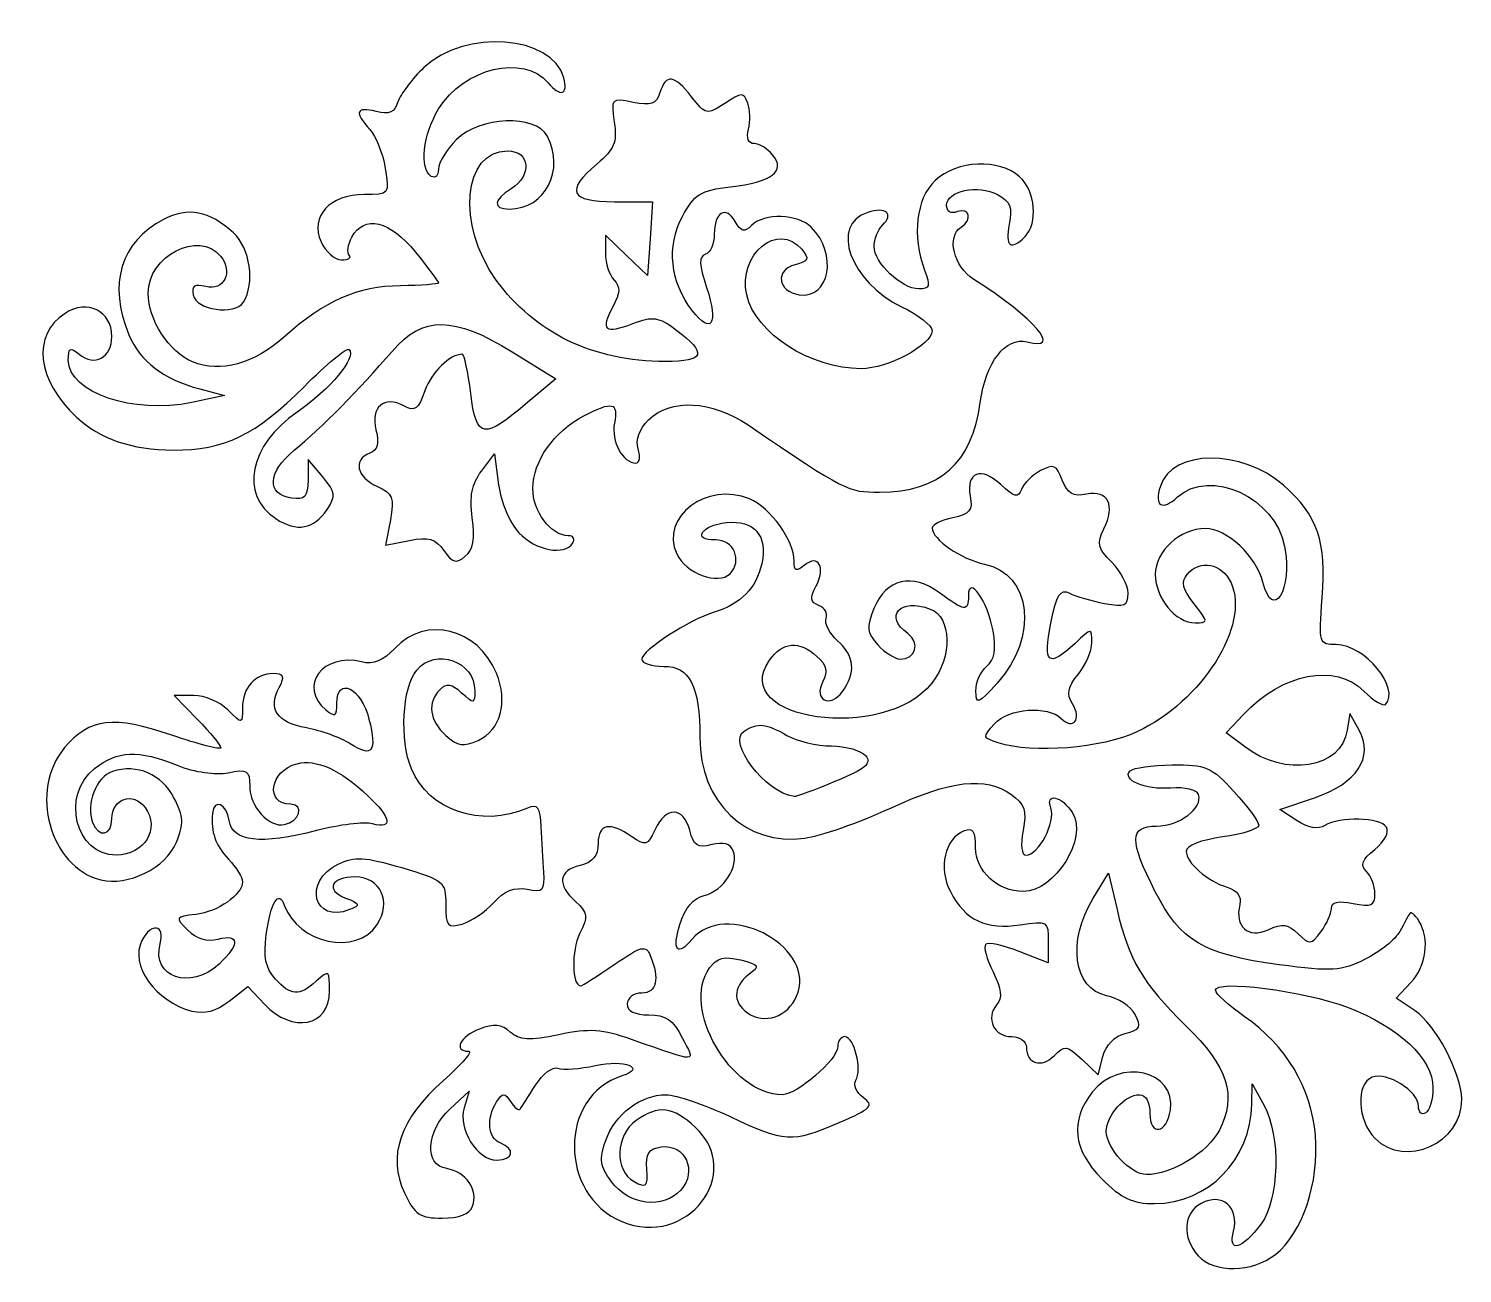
# Model space of a CAD drawing. Header units: centimetres. Extents: x -7.2 to 7.1, y -6.2 to 6.2.
import ezdxf

# ---------------------------------------------------------------- set-up
doc = ezdxf.new("R2010")
doc.units = ezdxf.units.CM
doc.header["$MEASUREMENT"] = 0
doc.layers.add('Layer 1', color=7, linetype='Continuous')

msp = doc.modelspace()

# ---------------------------------------------------------------- linework, layer by layer
at = {"layer": 'Layer 1', "color": 96, "lineweight": 25}
for points, knots in [([(-3.07072, 1.04126), (-3.1542, 1.16045), (-3.22138, 1.18025), (-3.41249, 1.14203), (-3.41249, 1.14203), (-3.41249, 1.14203), (-3.65035, 1.09446), (-3.65035, 1.09446), (-3.65035, 1.09446), (-3.65035, 1.09446), (-3.6031, 1.34635), (-3.6031, 1.34635), (-3.6031, 1.34635), (-3.56159, 1.56761), (-3.57793, 1.6083), (-3.73748, 1.681), (-3.73748, 1.681), (-3.94016, 1.77334), (-3.97757, 1.94574), (-3.80897, 2.01043), (-3.80897, 2.01043), (-3.73026, 2.04063), (-3.71243, 2.10693), (-3.7465, 2.24268), (-3.7465, 2.24268), (-3.80326, 2.46882), (-3.66638, 2.58615), (-3.46901, 2.48052), (-3.46901, 2.48052), (-3.35804, 2.42112), (-3.32356, 2.4459), (-3.25882, 2.6316), (-3.25882, 2.6316), (-3.19378, 2.81818), (-3.01156, 2.99518), (-2.88452, 2.99518), (-2.88452, 2.99518), (-2.86661, 2.99518), (-2.83007, 2.81989), (-2.8033, 2.60565), (-2.8033, 2.60565), (-2.74664, 2.15219), (-2.67709, 2.14136), (-2.23387, 2.51706), (-2.23387, 2.51706), (-2.23387, 2.51706), (-1.95756, 2.75127), (-1.95756, 2.75127), (-1.95756, 2.75127), (-1.95756, 2.75127), (-2.38926, 3.01774), (-2.38926, 3.01774), (-2.38926, 3.01774), (-2.97473, 3.37912), (-3.27843, 3.3806), (-3.58612, 3.02359), (-3.58612, 3.02359), (-3.91443, 2.64267), (-4.28918, 2.26387), (-4.55976, 2.03942), (-4.55976, 2.03942), (-4.82669, 1.81802), (-4.83908, 1.59914), (-4.58674, 1.56314), (-4.58674, 1.56314), (-4.45237, 1.54397), (-4.4245, 1.57462), (-4.42251, 1.74378), (-4.42251, 1.74378), (-4.42251, 1.74378), (-4.42009, 1.9475), (-4.42009, 1.9475), (-4.42009, 1.9475), (-4.42009, 1.9475), (-4.27607, 1.77455), (-4.27607, 1.77455), (-4.27607, 1.77455), (-4.14894, 1.62189), (-4.14388, 1.58374), (-4.23291, 1.44941), (-4.23291, 1.44941), (-4.36354, 1.25234), (-4.53504, 1.22194), (-4.74395, 1.35884), (-4.74395, 1.35884), (-5.10689, 1.59664), (-5.00749, 2.0909), (-4.53076, 2.4189), (-4.53076, 2.4189), (-4.20299, 2.64441), (-3.93673, 2.96462), (-4.0133, 3.0412), (-4.0133, 3.0412), (-4.03612, 3.06402), (-4.23841, 2.89761), (-4.46284, 2.67139), (-4.46284, 2.67139), (-4.93744, 2.19298), (-5.25964, 2.03666), (-5.76162, 2.0413), (-5.76162, 2.0413), (-6.18524, 2.04522), (-6.49037, 2.14853), (-6.72585, 2.36778), (-6.72585, 2.36778), (-7.12529, 2.7397), (-7.17487, 3.18337), (-6.84139, 3.40187), (-6.84139, 3.40187), (-6.6201, 3.54687), (-6.37577, 3.42573), (-6.37577, 3.17101), (-6.37577, 3.17101), (-6.37577, 2.96034), (-6.54771, 2.86803), (-6.70184, 2.99595), (-6.70184, 2.99595), (-6.79115, 3.07007), (-6.8093, 3.05951), (-6.8093, 2.93344), (-6.8093, 2.93344), (-6.8093, 2.61464), (-6.15877, 2.39271), (-5.58098, 2.5144), (-5.58098, 2.5144), (-5.58098, 2.5144), (-5.25584, 2.58288), (-5.25584, 2.58288), (-5.25584, 2.58288), (-5.25584, 2.58288), (-5.50008, 2.64903), (-5.50008, 2.64903), (-5.50008, 2.64903), (-5.8636, 2.74748), (-6.09469, 2.92426), (-6.205, 3.18827), (-6.205, 3.18827), (-6.41511, 3.69114), (-6.28827, 4.1156), (-5.862, 4.33603), (-5.862, 4.33603), (-5.61632, 4.46307), (-5.40608, 4.4228), (-5.16551, 4.20261), (-5.16551, 4.20261), (-4.99867, 4.0499), (-4.9481, 3.69934), (-5.06608, 3.51324), (-5.06608, 3.51324), (-5.15139, 3.37866), (-5.53787, 3.43455), (-5.56651, 3.58561), (-5.56651, 3.58561), (-5.58357, 3.67567), (-5.55179, 3.69656), (-5.44155, 3.66773), (-5.44155, 3.66773), (-5.25996, 3.62024), (-5.16391, 3.81631), (-5.29272, 3.97153), (-5.29272, 3.97153), (-5.50954, 4.23278), (-6.0145, 3.97455), (-6.0145, 3.60242), (-6.0145, 3.60242), (-6.0145, 3.33835), (-5.80573, 3.01601), (-5.57198, 2.91919), (-5.57198, 2.91919), (-5.29425, 2.80415), (-4.96103, 2.89622), (-4.6516, 3.17348), (-4.6516, 3.17348), (-4.2571, 3.527), (-3.92845, 3.67104), (-3.50372, 3.67661), (-3.50372, 3.67661), (-3.29513, 3.67935), (-3.12443, 3.69162), (-3.12439, 3.70388), (-3.12439, 3.70388), (-3.12434, 3.71615), (-3.2273, 3.85433), (-3.35317, 4.01096), (-3.35317, 4.01096), (-3.60497, 4.32429), (-3.86573, 4.38598), (-3.98628, 4.16073), (-3.98628, 4.16073), (-4.02602, 4.08647), (-4.038, 4.00519), (-4.01291, 3.98009), (-4.01291, 3.98009), (-3.98781, 3.955), (-4.02218, 3.93446), (-4.08926, 3.93446), (-4.08926, 3.93446), (-4.15634, 3.93446), (-4.24821, 4.01561), (-4.2934, 4.1148), (-4.2934, 4.1148), (-4.40783, 4.36594), (-4.20712, 4.58475), (-3.86234, 4.58475), (-3.86234, 4.58475), (-3.61403, 4.58475), (-3.61167, 4.58771), (-3.65369, 4.8466), (-3.65369, 4.8466), (-3.67705, 4.99062), (-3.74634, 5.16388), (-3.80765, 5.23162), (-3.80765, 5.23162), (-3.96545, 5.40599), (-3.94619, 5.46135), (-3.7453, 5.41092), (-3.7453, 5.41092), (-3.61443, 5.37807), (-3.56066, 5.40137), (-3.5277, 5.5052), (-3.5277, 5.5052), (-3.50363, 5.58105), (-3.38749, 5.73551), (-3.26961, 5.84845), (-3.26961, 5.84845), (-2.86624, 6.2349), (-1.98729, 6.16993), (-1.87629, 5.74546), (-1.87629, 5.74546), (-1.83142, 5.57387), (-1.91179, 5.54958), (-2.03464, 5.69759), (-2.03464, 5.69759), (-2.27387, 5.98585), (-2.8761, 5.84218), (-3.12248, 5.43807), (-3.12248, 5.43807), (-3.27792, 5.18312), (-3.31582, 4.83906), (-3.19658, 4.76537), (-3.19658, 4.76537), (-3.15684, 4.74081), (-3.12433, 4.77288), (-3.12433, 4.83664), (-3.12433, 4.83664), (-3.12433, 4.9004), (-3.04452, 5.03238), (-2.94698, 5.12992), (-2.94698, 5.12992), (-2.71485, 5.36205), (-2.15953, 5.38515), (-2.04306, 5.16751), (-2.04306, 5.16751), (-1.86142, 4.82811), (-2.06132, 4.44022), (-2.41787, 4.44022), (-2.41787, 4.44022), (-2.58784, 4.44022), (-2.58076, 4.52845), (-2.4018, 4.64021), (-2.4018, 4.64021), (-2.18924, 4.77295), (-2.2116, 5.01825), (-2.43625, 5.01825), (-2.43625, 5.01825), (-2.88302, 5.01825), (-2.94762, 4.28314), (-2.54919, 3.73313), (-2.54919, 3.73313), (-2.16615, 3.20437), (-1.58173, 2.92287), (-0.86694, 2.92287), (-0.86694, 2.92287), (-0.4695, 2.92287), (-0.44397, 3.0018), (-0.7641, 3.24081), (-0.7641, 3.24081), (-0.93424, 3.36784), (-0.9896, 3.37565), (-1.1883, 3.30065), (-1.1883, 3.30065), (-1.46985, 3.19438), (-1.51502, 3.23159), (-1.38938, 3.46634), (-1.38938, 3.46634), (-1.31456, 3.60615), (-1.31174, 3.66808), (-1.37724, 3.73357), (-1.37724, 3.73357), (-1.42412, 3.78045), (-1.46248, 3.89968), (-1.46248, 3.99852), (-1.46248, 3.99852), (-1.46248, 3.99852), (-1.46248, 4.17822), (-1.46248, 4.17822), (-1.46248, 4.17822), (-1.46248, 4.17822), (-1.25313, 3.97764), (-1.25313, 3.97764), (-1.25313, 3.97764), (-1.25313, 3.97764), (-1.04377, 3.77707), (-1.04377, 3.77707), (-1.04377, 3.77707), (-1.04377, 3.77707), (-1.01831, 4.14481), (-1.01831, 4.14481), (-1.01831, 4.14481), (-1.01831, 4.14481), (-0.99284, 4.51255), (-0.99284, 4.51255), (-0.99284, 4.51255), (-0.99284, 4.51255), (-1.37218, 4.5125), (-1.37218, 4.5125), (-1.37218, 4.5125), (-1.81657, 4.51245), (-1.86594, 4.62008), (-1.54527, 4.88991), (-1.54527, 4.88991), (-1.37436, 5.03373), (-1.34511, 5.10477), (-1.37445, 5.30473), (-1.37445, 5.30473), (-1.40912, 5.54083), (-1.40509, 5.54506), (-1.18733, 5.5015), (-1.18733, 5.5015), (-1.00712, 5.46546), (-0.95623, 5.48398), (-0.91976, 5.59889), (-0.91976, 5.59889), (-0.85953, 5.78864), (-0.77945, 5.77767), (-0.60489, 5.55574), (-0.60489, 5.55574), (-0.46433, 5.37705), (-0.453, 5.37484), (-0.27523, 5.49131), (-0.27523, 5.49131), (-0.10604, 5.60216), (-0.0875, 5.60243), (-0.04613, 5.49464), (-0.04613, 5.49464), (-0.02138, 5.43013), (-0.01801, 5.31281), (-0.03863, 5.23392), (-0.03863, 5.23392), (-0.06166, 5.14585), (-0.04033, 5.09049), (0.01663, 5.09049), (0.01663, 5.09049), (0.06765, 5.09049), (0.15102, 5.04034), (0.20189, 4.97905), (0.20189, 4.97905), (0.33726, 4.81593), (0.19505, 4.70755), (-0.21643, 4.66025), (-0.21643, 4.66025), (-0.51824, 4.62556), (-0.57576, 4.59013), (-0.69655, 4.36453), (-0.69655, 4.36453), (-0.8557, 4.06728), (-0.819, 3.71622), (-0.59881, 3.42972), (-0.59881, 3.42972), (-0.40775, 3.18112), (-0.33552, 3.29572), (-0.45504, 3.65785), (-0.45504, 3.65785), (-0.53218, 3.89159), (-0.53483, 3.96667), (-0.46672, 3.98937), (-0.46672, 3.98937), (-0.4183, 4.00551), (-0.37868, 4.09537), (-0.37868, 4.18907), (-0.37868, 4.18907), (-0.37868, 4.40922), (-0.26336, 4.47925), (-0.17085, 4.31528), (-0.17085, 4.31528), (-0.11302, 4.21278), (-0.0805, 4.20529), (-0.00745, 4.27763), (-0.00745, 4.27763), (0.1178, 4.40165), (0.45484, 4.39117), (0.58686, 4.25914), (0.58686, 4.25914), (0.85202, 3.99398), (0.77109, 3.54321), (0.46616, 3.58683), (0.46616, 3.58683), (0.25169, 3.61751), (0.22172, 3.83227), (0.4245, 3.88529), (0.4245, 3.88529), (0.5597, 3.92065), (0.57003, 3.9444), (0.4914, 4.03914), (0.4914, 4.03914), (0.2566, 4.32206), (-0.14492, 3.98918), (-0.05618, 3.58515), (-0.05618, 3.58515), (0.02702, 3.20634), (0.57898, 2.85029), (1.08214, 2.85087), (1.08214, 2.85087), (1.34672, 2.85117), (1.78894, 3.08772), (1.78894, 3.22895), (1.78894, 3.22895), (1.78894, 3.27925), (1.65198, 3.38642), (1.4846, 3.46709), (1.4846, 3.46709), (0.97228, 3.71401), (0.76725, 4.28618), (1.1478, 4.40697), (1.1478, 4.40697), (1.32897, 4.46448), (1.41089, 4.39451), (1.29641, 4.28003), (1.29641, 4.28003), (1.24938, 4.233), (1.21091, 4.13727), (1.21091, 4.06729), (1.21091, 4.06729), (1.21091, 3.90626), (1.48628, 3.6454), (1.65627, 3.6454), (1.65627, 3.6454), (1.76498, 3.6454), (1.77424, 3.67465), (1.71489, 3.83074), (1.71489, 3.83074), (1.58547, 4.17117), (1.62921, 4.54522), (1.81934, 4.72384), (1.81934, 4.72384), (2.03415, 4.92563), (2.45796, 4.94454), (2.66038, 4.76136), (2.66038, 4.76136), (2.81721, 4.61942), (2.84604, 4.29788), (2.71379, 4.16562), (2.71379, 4.16562), (2.57003, 4.02187), (2.5127, 4.06701), (2.5571, 4.28901), (2.5571, 4.28901), (2.59057, 4.45633), (2.56676, 4.51643), (2.44019, 4.58417), (2.44019, 4.58417), (2.24696, 4.68758), (1.93343, 4.6214), (1.93343, 4.4772), (1.93343, 4.4772), (1.93343, 4.41379), (1.97619, 4.38887), (2.04181, 4.41405), (2.04181, 4.41405), (2.16191, 4.46013), (2.19228, 4.33021), (2.07794, 4.25954), (2.07794, 4.25954), (1.93019, 4.16823), (2.00346, 3.86688), (2.20438, 3.73948), (2.20438, 3.73948), (2.81317, 3.35345), (3.09493, 3.02277), (2.73484, 3.11694), (2.73484, 3.11694), (2.52139, 3.17276), (2.3219, 2.91528), (2.26887, 2.5155), (2.26887, 2.5155), (2.18897, 1.91317), (1.86196, 1.62227), (1.26475, 1.62227), (1.26475, 1.62227), (0.94821, 1.62227), (0.93427, 1.62939), (-0.0421, 2.29062), (-0.0421, 2.29062), (-0.40539, 2.53665), (-0.81622, 2.5576), (-1.0327, 2.34111), (-1.0327, 2.34111), (-1.12837, 2.24543), (-1.16506, 2.143), (-1.13621, 2.05209), (-1.13621, 2.05209), (-1.11163, 1.97464), (-1.12224, 1.91128), (-1.1598, 1.91128), (-1.1598, 1.91128), (-1.29058, 1.91128), (-1.40704, 2.12846), (-1.37267, 2.30826), (-1.37267, 2.30826), (-1.33274, 2.51714), (-1.38924, 2.53092), (-1.6765, 2.38237), (-1.6765, 2.38237), (-1.97336, 2.22886), (-2.18507, 1.92808), (-2.18507, 1.65984), (-2.18507, 1.65984), (-2.18507, 1.42849), (-2.00533, 1.18873), (-1.8319, 1.18873), (-1.8319, 1.18873), (-1.78301, 1.18873), (-1.7631, 1.15622), (-1.78766, 1.11648), (-1.78766, 1.11648), (-1.86819, 0.98619), (-2.15662, 1.04076), (-2.32289, 1.21776), (-2.32289, 1.21776), (-2.41461, 1.31538), (-2.50384, 1.52489), (-2.52688, 1.69669), (-2.52688, 1.69669), (-2.52688, 1.69669), (-2.56784, 2.00208), (-2.56784, 2.00208), (-2.56784, 2.00208), (-2.56784, 2.00208), (-2.69763, 1.83023), (-2.69763, 1.83023), (-2.69763, 1.83023), (-2.79331, 1.70354), (-2.81693, 1.5817), (-2.78753, 1.36657), (-2.78753, 1.36657), (-2.75875, 1.15608), (-2.77818, 1.0494), (-2.85723, 0.98379), (-2.85723, 0.98379), (-2.94775, 0.90867), (-2.98494, 0.91867), (-3.07074, 1.04117), (-3.07074, 1.04117), (-3.07074, 1.04117), (-3.07072, 1.04126), (-3.07072, 1.04126)], [0, 0, 0, 0, 0.00714286, 0.00714286, 0.00714286, 0.00714286, 0.01428571, 0.01428571, 0.01428571, 0.01428571, 0.02142857, 0.02142857, 0.02142857, 0.02142857, 0.02857143, 0.02857143, 0.02857143, 0.02857143, 0.03571429, 0.03571429, 0.03571429, 0.03571429, 0.04285714, 0.04285714, 0.04285714, 0.04285714, 0.05, 0.05, 0.05, 0.05, 0.05714286, 0.05714286, 0.05714286, 0.05714286, 0.06428571, 0.06428571, 0.06428571, 0.06428571, 0.07142857, 0.07142857, 0.07142857, 0.07142857, 0.07857143, 0.07857143, 0.07857143, 0.07857143, 0.08571429, 0.08571429, 0.08571429, 0.08571429, 0.09285714, 0.09285714, 0.09285714, 0.09285714, 0.1, 0.1, 0.1, 0.1, 0.10714286, 0.10714286, 0.10714286, 0.10714286, 0.11428571, 0.11428571, 0.11428571, 0.11428571, 0.12142857, 0.12142857, 0.12142857, 0.12142857, 0.12857143, 0.12857143, 0.12857143, 0.12857143, 0.13571429, 0.13571429, 0.13571429, 0.13571429, 0.14285714, 0.14285714, 0.14285714, 0.14285714, 0.15, 0.15, 0.15, 0.15, 0.15714286, 0.15714286, 0.15714286, 0.15714286, 0.16428571, 0.16428571, 0.16428571, 0.16428571, 0.17142857, 0.17142857, 0.17142857, 0.17142857, 0.17857143, 0.17857143, 0.17857143, 0.17857143, 0.18571429, 0.18571429, 0.18571429, 0.18571429, 0.19285714, 0.19285714, 0.19285714, 0.19285714, 0.2, 0.2, 0.2, 0.2, 0.20714286, 0.20714286, 0.20714286, 0.20714286, 0.21428571, 0.21428571, 0.21428571, 0.21428571, 0.22142857, 0.22142857, 0.22142857, 0.22142857, 0.22857143, 0.22857143, 0.22857143, 0.22857143, 0.23571429, 0.23571429, 0.23571429, 0.23571429, 0.24285714, 0.24285714, 0.24285714, 0.24285714, 0.25, 0.25, 0.25, 0.25, 0.25714286, 0.25714286, 0.25714286, 0.25714286, 0.26428571, 0.26428571, 0.26428571, 0.26428571, 0.27142857, 0.27142857, 0.27142857, 0.27142857, 0.27857143, 0.27857143, 0.27857143, 0.27857143, 0.28571429, 0.28571429, 0.28571429, 0.28571429, 0.29285714, 0.29285714, 0.29285714, 0.29285714, 0.3, 0.3, 0.3, 0.3, 0.30714286, 0.30714286, 0.30714286, 0.30714286, 0.31428571, 0.31428571, 0.31428571, 0.31428571, 0.32142857, 0.32142857, 0.32142857, 0.32142857, 0.32857143, 0.32857143, 0.32857143, 0.32857143, 0.33571429, 0.33571429, 0.33571429, 0.33571429, 0.34285714, 0.34285714, 0.34285714, 0.34285714, 0.35, 0.35, 0.35, 0.35, 0.35714286, 0.35714286, 0.35714286, 0.35714286, 0.36428571, 0.36428571, 0.36428571, 0.36428571, 0.37142857, 0.37142857, 0.37142857, 0.37142857, 0.37857143, 0.37857143, 0.37857143, 0.37857143, 0.38571429, 0.38571429, 0.38571429, 0.38571429, 0.39285714, 0.39285714, 0.39285714, 0.39285714, 0.4, 0.4, 0.4, 0.4, 0.40714286, 0.40714286, 0.40714286, 0.40714286, 0.41428571, 0.41428571, 0.41428571, 0.41428571, 0.42142857, 0.42142857, 0.42142857, 0.42142857, 0.42857143, 0.42857143, 0.42857143, 0.42857143, 0.43571429, 0.43571429, 0.43571429, 0.43571429, 0.44285714, 0.44285714, 0.44285714, 0.44285714, 0.45, 0.45, 0.45, 0.45, 0.45714286, 0.45714286, 0.45714286, 0.45714286, 0.46428571, 0.46428571, 0.46428571, 0.46428571, 0.47142857, 0.47142857, 0.47142857, 0.47142857, 0.47857143, 0.47857143, 0.47857143, 0.47857143, 0.48571429, 0.48571429, 0.48571429, 0.48571429, 0.49285714, 0.49285714, 0.49285714, 0.49285714, 0.5, 0.5, 0.5, 0.5, 0.50714286, 0.50714286, 0.50714286, 0.50714286, 0.51428571, 0.51428571, 0.51428571, 0.51428571, 0.52142857, 0.52142857, 0.52142857, 0.52142857, 0.52857143, 0.52857143, 0.52857143, 0.52857143, 0.53571429, 0.53571429, 0.53571429, 0.53571429, 0.54285714, 0.54285714, 0.54285714, 0.54285714, 0.55, 0.55, 0.55, 0.55, 0.55714286, 0.55714286, 0.55714286, 0.55714286, 0.56428571, 0.56428571, 0.56428571, 0.56428571, 0.57142857, 0.57142857, 0.57142857, 0.57142857, 0.57857143, 0.57857143, 0.57857143, 0.57857143, 0.58571429, 0.58571429, 0.58571429, 0.58571429, 0.59285714, 0.59285714, 0.59285714, 0.59285714, 0.6, 0.6, 0.6, 0.6, 0.60714286, 0.60714286, 0.60714286, 0.60714286, 0.61428571, 0.61428571, 0.61428571, 0.61428571, 0.62142857, 0.62142857, 0.62142857, 0.62142857, 0.62857143, 0.62857143, 0.62857143, 0.62857143, 0.63571429, 0.63571429, 0.63571429, 0.63571429, 0.64285714, 0.64285714, 0.64285714, 0.64285714, 0.65, 0.65, 0.65, 0.65, 0.65714286, 0.65714286, 0.65714286, 0.65714286, 0.66428571, 0.66428571, 0.66428571, 0.66428571, 0.67142857, 0.67142857, 0.67142857, 0.67142857, 0.67857143, 0.67857143, 0.67857143, 0.67857143, 0.68571429, 0.68571429, 0.68571429, 0.68571429, 0.69285714, 0.69285714, 0.69285714, 0.69285714, 0.7, 0.7, 0.7, 0.7, 0.70714286, 0.70714286, 0.70714286, 0.70714286, 0.71428571, 0.71428571, 0.71428571, 0.71428571, 0.72142857, 0.72142857, 0.72142857, 0.72142857, 0.72857143, 0.72857143, 0.72857143, 0.72857143, 0.73571429, 0.73571429, 0.73571429, 0.73571429, 0.74285714, 0.74285714, 0.74285714, 0.74285714, 0.75, 0.75, 0.75, 0.75, 0.75714286, 0.75714286, 0.75714286, 0.75714286, 0.76428571, 0.76428571, 0.76428571, 0.76428571, 0.77142857, 0.77142857, 0.77142857, 0.77142857, 0.77857143, 0.77857143, 0.77857143, 0.77857143, 0.78571429, 0.78571429, 0.78571429, 0.78571429, 0.79285714, 0.79285714, 0.79285714, 0.79285714, 0.8, 0.8, 0.8, 0.8, 0.80714286, 0.80714286, 0.80714286, 0.80714286, 0.81428571, 0.81428571, 0.81428571, 0.81428571, 0.82142857, 0.82142857, 0.82142857, 0.82142857, 0.82857143, 0.82857143, 0.82857143, 0.82857143, 0.83571429, 0.83571429, 0.83571429, 0.83571429, 0.84285714, 0.84285714, 0.84285714, 0.84285714, 0.85, 0.85, 0.85, 0.85, 0.85714286, 0.85714286, 0.85714286, 0.85714286, 0.86428571, 0.86428571, 0.86428571, 0.86428571, 0.87142857, 0.87142857, 0.87142857, 0.87142857, 0.87857143, 0.87857143, 0.87857143, 0.87857143, 0.88571429, 0.88571429, 0.88571429, 0.88571429, 0.89285714, 0.89285714, 0.89285714, 0.89285714, 0.9, 0.9, 0.9, 0.9, 0.90714286, 0.90714286, 0.90714286, 0.90714286, 0.91428571, 0.91428571, 0.91428571, 0.91428571, 0.92142857, 0.92142857, 0.92142857, 0.92142857, 0.92857143, 0.92857143, 0.92857143, 0.92857143, 0.93571429, 0.93571429, 0.93571429, 0.93571429, 0.94285714, 0.94285714, 0.94285714, 0.94285714, 0.95, 0.95, 0.95, 0.95, 0.95714286, 0.95714286, 0.95714286, 0.95714286, 0.96428571, 0.96428571, 0.96428571, 0.96428571, 0.97142857, 0.97142857, 0.97142857, 0.97142857, 0.97857143, 0.97857143, 0.97857143, 0.97857143, 0.98571429, 0.98571429, 0.98571429, 0.98571429, 1, 1, 1, 1]), ([(-1.30021, -5.63642), (-1.92969, -5.37174), (-1.92905, -4.38808), (-1.29927, -4.18819), (-1.29927, -4.18819), (-1.04832, -4.10854), (-1.27375, -4.01873), (-1.56163, -4.08366), (-1.56163, -4.08366), (-1.71544, -4.11835), (-1.88369, -4.13046), (-1.93553, -4.11057), (-1.93553, -4.11057), (-1.98736, -4.09068), (-2.08737, -4.16637), (-2.15778, -4.27877), (-2.15778, -4.27877), (-2.2282, -4.39117), (-2.29741, -4.49845), (-2.31159, -4.51717), (-2.31159, -4.51717), (-2.32578, -4.53589), (-2.36814, -4.50337), (-2.40572, -4.44492), (-2.40572, -4.44492), (-2.46569, -4.35162), (-2.48274, -4.35188), (-2.54519, -4.44701), (-2.54519, -4.44701), (-2.65061, -4.6076), (-2.63347, -4.8071), (-2.51017, -4.85441), (-2.51017, -4.85441), (-2.35428, -4.91423), (-2.37668, -5.02505), (-2.54463, -5.02505), (-2.54463, -5.02505), (-2.74068, -5.02505), (-2.93331, -4.71555), (-2.86847, -4.50474), (-2.86847, -4.50474), (-2.86847, -4.50474), (-2.81737, -4.33863), (-2.81737, -4.33863), (-2.81737, -4.33863), (-2.81737, -4.33863), (-3.00697, -4.5138), (-3.00697, -4.5138), (-3.00697, -4.5138), (-3.24888, -4.73728), (-3.26846, -5.07656), (-3.04139, -5.11034), (-3.04139, -5.11034), (-2.85164, -5.13857), (-2.72412, -5.32515), (-2.78542, -5.48488), (-2.78542, -5.48488), (-2.81562, -5.56358), (-2.91645, -5.60308), (-3.08711, -5.60308), (-3.08711, -5.60308), (-3.30843, -5.60308), (-3.35974, -5.56888), (-3.46283, -5.35269), (-3.46283, -5.35269), (-3.63673, -4.98803), (-3.50765, -4.61455), (-3.07659, -4.23512), (-3.07659, -4.23512), (-2.89296, -4.07348), (-2.77981, -3.94123), (-2.82514, -3.94123), (-2.82514, -3.94123), (-2.98038, -3.94123), (-2.9077, -3.79319), (-2.71683, -3.72062), (-2.71683, -3.72062), (-2.57296, -3.66592), (-2.49749, -3.6734), (-2.40975, -3.75106), (-2.40975, -3.75106), (-2.3157, -3.83428), (-2.22275, -3.83928), (-1.92475, -3.77716), (-1.92475, -3.77716), (-1.62042, -3.71371), (-1.49435, -3.722), (-1.2022, -3.82467), (-1.2022, -3.82467), (-0.52347, -4.0632), (-0.56525, -4.06466), (-0.69848, -3.80702), (-0.69848, -3.80702), (-0.79021, -3.62965), (-0.86293, -3.57995), (-1.03081, -3.57995), (-1.03081, -3.57995), (-1.17367, -3.57995), (-1.24572, -3.54362), (-1.24572, -3.47157), (-1.24572, -3.47157), (-1.24572, -3.41136), (-1.18149, -3.36319), (-1.10121, -3.36319), (-1.10121, -3.36319), (-0.95262, -3.36319), (-0.92087, -3.22383), (-1.01597, -2.98908), (-1.01597, -2.98908), (-1.05929, -2.88217), (-1.10163, -2.89283), (-1.37472, -3.0794), (-1.37472, -3.0794), (-1.54502, -3.19575), (-1.69568, -3.29094), (-1.7095, -3.29094), (-1.7095, -3.29094), (-1.79507, -3.29094), (-1.80251, -2.93812), (-1.72042, -2.77357), (-1.72042, -2.77357), (-1.63308, -2.5985), (-1.63733, -2.56334), (-1.75916, -2.45308), (-1.75916, -2.45308), (-1.94717, -2.28294), (-1.93058, -2.1463), (-1.71537, -2.09229), (-1.71537, -2.09229), (-1.58568, -2.05974), (-1.53474, -1.99821), (-1.53474, -1.87415), (-1.53474, -1.87415), (-1.53474, -1.67718), (-1.41815, -1.6537), (-1.19975, -1.80668), (-1.19975, -1.80668), (-1.06166, -1.9034), (-1.04276, -1.89749), (-0.96845, -1.73443), (-0.96845, -1.73443), (-0.86293, -1.50284), (-0.68286, -1.50732), (-0.62371, -1.743), (-0.62371, -1.743), (-0.58525, -1.89627), (-0.54643, -1.92148), (-0.40398, -1.88573), (-0.40398, -1.88573), (-0.28859, -1.85677), (-0.21763, -1.87711), (-0.19088, -1.94682), (-0.19088, -1.94682), (-0.13118, -2.1024), (-0.28737, -2.34411), (-0.4786, -2.3921), (-0.4786, -2.3921), (-0.59014, -2.42009), (-0.67217, -2.51754), (-0.72264, -2.68197), (-0.72264, -2.68197), (-0.80144, -2.93872), (-0.74719, -3.00417), (-0.60131, -2.82838), (-0.60131, -2.82838), (-0.27587, -2.43625), (0.60687, -2.87607), (0.45497, -3.35466), (0.45497, -3.35466), (0.38638, -3.57078), (0.16382, -3.67693), (-0.01739, -3.57996), (-0.01739, -3.57996), (-0.19558, -3.48459), (-0.20385, -3.30143), (-0.03553, -3.17835), (-0.03553, -3.17835), (0.07953, -3.09422), (0.07206, -3.08125), (-0.11904, -3.03328), (-0.11904, -3.03328), (-0.28022, -2.99283), (-0.35142, -3.01142), (-0.42604, -3.11346), (-0.42604, -3.11346), (-0.71413, -3.50745), (-0.21583, -4.37475), (0.29862, -4.37475), (0.29862, -4.37475), (0.44418, -4.37475), (0.84966, -4.02442), (0.84966, -3.89867), (0.84966, -3.89867), (0.84966, -3.84259), (0.88156, -3.79671), (0.92054, -3.79671), (0.92054, -3.79671), (1.01234, -3.79671), (1.09509, -4.1254), (1.02987, -4.23094), (1.02987, -4.23094), (1.00227, -4.27558), (1.03565, -4.35303), (1.10404, -4.40303), (1.10404, -4.40303), (1.21431, -4.48366), (1.18704, -4.51174), (0.86306, -4.65111), (0.86306, -4.65111), (0.39164, -4.85391), (0.32441, -4.85022), (-0.22257, -4.59145), (-0.22257, -4.59145), (-0.47452, -4.47226), (-0.76016, -4.37475), (-0.85733, -4.37475), (-0.85733, -4.37475), (-1.11324, -4.37475), (-1.36748, -4.56685), (-1.45898, -4.82936), (-1.45898, -4.82936), (-1.52575, -5.02088), (-1.51673, -5.08706), (-1.40305, -5.24005), (-1.40305, -5.24005), (-1.22772, -5.47601), (-0.88758, -5.51715), (-0.7124, -5.32357), (-0.7124, -5.32357), (-0.54319, -5.13659), (-0.66872, -4.86019), (-0.90738, -4.89428), (-0.90738, -4.89428), (-1.02995, -4.91179), (-1.06203, -4.96107), (-1.05144, -5.11559), (-1.05144, -5.11559), (-1.0394, -5.2913), (-1.05408, -5.30568), (-1.17789, -5.23942), (-1.17789, -5.23942), (-1.37575, -5.13353), (-1.36369, -4.77624), (-1.15738, -4.63173), (-1.15738, -4.63173), (-0.93382, -4.47515), (-0.79173, -4.4908), (-0.56983, -4.69644), (-0.56983, -4.69644), (-0.07094, -5.1588), (-0.65336, -5.90837), (-1.30019, -5.6364), (-1.30019, -5.6364), (-1.30019, -5.6364), (-1.30021, -5.63642), (-1.30021, -5.63642)], [0, 0, 0, 0, 0.01538462, 0.01538462, 0.01538462, 0.01538462, 0.03076923, 0.03076923, 0.03076923, 0.03076923, 0.04615385, 0.04615385, 0.04615385, 0.04615385, 0.06153846, 0.06153846, 0.06153846, 0.06153846, 0.07692308, 0.07692308, 0.07692308, 0.07692308, 0.09230769, 0.09230769, 0.09230769, 0.09230769, 0.10769231, 0.10769231, 0.10769231, 0.10769231, 0.12307692, 0.12307692, 0.12307692, 0.12307692, 0.13846154, 0.13846154, 0.13846154, 0.13846154, 0.15384615, 0.15384615, 0.15384615, 0.15384615, 0.16923077, 0.16923077, 0.16923077, 0.16923077, 0.18461538, 0.18461538, 0.18461538, 0.18461538, 0.2, 0.2, 0.2, 0.2, 0.21538462, 0.21538462, 0.21538462, 0.21538462, 0.23076923, 0.23076923, 0.23076923, 0.23076923, 0.24615385, 0.24615385, 0.24615385, 0.24615385, 0.26153846, 0.26153846, 0.26153846, 0.26153846, 0.27692308, 0.27692308, 0.27692308, 0.27692308, 0.29230769, 0.29230769, 0.29230769, 0.29230769, 0.30769231, 0.30769231, 0.30769231, 0.30769231, 0.32307692, 0.32307692, 0.32307692, 0.32307692, 0.33846154, 0.33846154, 0.33846154, 0.33846154, 0.35384615, 0.35384615, 0.35384615, 0.35384615, 0.36923077, 0.36923077, 0.36923077, 0.36923077, 0.38461538, 0.38461538, 0.38461538, 0.38461538, 0.4, 0.4, 0.4, 0.4, 0.41538462, 0.41538462, 0.41538462, 0.41538462, 0.43076923, 0.43076923, 0.43076923, 0.43076923, 0.44615385, 0.44615385, 0.44615385, 0.44615385, 0.46153846, 0.46153846, 0.46153846, 0.46153846, 0.47692308, 0.47692308, 0.47692308, 0.47692308, 0.49230769, 0.49230769, 0.49230769, 0.49230769, 0.50769231, 0.50769231, 0.50769231, 0.50769231, 0.52307692, 0.52307692, 0.52307692, 0.52307692, 0.53846154, 0.53846154, 0.53846154, 0.53846154, 0.55384615, 0.55384615, 0.55384615, 0.55384615, 0.56923077, 0.56923077, 0.56923077, 0.56923077, 0.58461538, 0.58461538, 0.58461538, 0.58461538, 0.6, 0.6, 0.6, 0.6, 0.61538462, 0.61538462, 0.61538462, 0.61538462, 0.63076923, 0.63076923, 0.63076923, 0.63076923, 0.64615385, 0.64615385, 0.64615385, 0.64615385, 0.66153846, 0.66153846, 0.66153846, 0.66153846, 0.67692308, 0.67692308, 0.67692308, 0.67692308, 0.69230769, 0.69230769, 0.69230769, 0.69230769, 0.70769231, 0.70769231, 0.70769231, 0.70769231, 0.72307692, 0.72307692, 0.72307692, 0.72307692, 0.73846154, 0.73846154, 0.73846154, 0.73846154, 0.75384615, 0.75384615, 0.75384615, 0.75384615, 0.76923077, 0.76923077, 0.76923077, 0.76923077, 0.78461538, 0.78461538, 0.78461538, 0.78461538, 0.8, 0.8, 0.8, 0.8, 0.81538462, 0.81538462, 0.81538462, 0.81538462, 0.83076923, 0.83076923, 0.83076923, 0.83076923, 0.84615385, 0.84615385, 0.84615385, 0.84615385, 0.86153846, 0.86153846, 0.86153846, 0.86153846, 0.87692308, 0.87692308, 0.87692308, 0.87692308, 0.89230769, 0.89230769, 0.89230769, 0.89230769, 0.90769231, 0.90769231, 0.90769231, 0.90769231, 0.92307692, 0.92307692, 0.92307692, 0.92307692, 0.93846154, 0.93846154, 0.93846154, 0.93846154, 0.95384615, 0.95384615, 0.95384615, 0.95384615, 0.96923077, 0.96923077, 0.96923077, 0.96923077, 1, 1, 1, 1])]:
    msp.add_open_spline(points, degree=3, knots=knots, dxfattribs=at)
at = {"layer": 'Layer 1', "color": 6, "lineweight": 25}
for points, knots in [([(4.43744, -5.97673), (4.27354, -5.79563), (4.28736, -5.55224), (4.46699, -5.4561), (4.46699, -5.4561), (4.67422, -5.34519), (4.84852, -5.49412), (4.78901, -5.73124), (4.78901, -5.73124), (4.73288, -5.95487), (4.86966, -5.91861), (5.06398, -5.65834), (5.06398, -5.65834), (5.24507, -5.4158), (5.26073, -4.78731), (5.09327, -4.48314), (5.09327, -4.48314), (5.09327, -4.48314), (4.97394, -4.26638), (4.97394, -4.26638), (4.97394, -4.26638), (4.97394, -4.26638), (4.97105, -4.4674), (4.97105, -4.4674), (4.97105, -4.4674), (4.9631, -5.01934), (4.53501, -5.45779), (4.00356, -5.45831), (4.00356, -5.45831), (3.78333, -5.45852), (3.67419, -5.4074), (3.47971, -5.21292), (3.47971, -5.21292), (3.19025, -4.92346), (3.15826, -4.63511), (3.3838, -4.34839), (3.3838, -4.34839), (3.65445, -4.00431), (4.21854, -4.13449), (4.16083, -4.52771), (4.16083, -4.52771), (4.12647, -4.76194), (3.95659, -4.78999), (3.95659, -4.56143), (3.95659, -4.56143), (3.95659, -4.44783), (3.91619, -4.37477), (3.85336, -4.37477), (3.85336, -4.37477), (3.7059, -4.37477), (3.52306, -4.57761), (3.52306, -4.7412), (3.52306, -4.7412), (3.52306, -4.90777), (3.76735, -5.16957), (3.92278, -5.16957), (3.92278, -5.16957), (4.17256, -5.16957), (4.5309, -4.95282), (4.6446, -4.73296), (4.6446, -4.73296), (4.82646, -4.38127), (4.73749, -4.10121), (4.3117, -3.68517), (4.3117, -3.68517), (3.88662, -3.2698), (3.74617, -3.03229), (3.62993, -2.53229), (3.62993, -2.53229), (3.62993, -2.53229), (3.54593, -2.17102), (3.54593, -2.17102), (3.54593, -2.17102), (3.54593, -2.17102), (3.39026, -2.42391), (3.39026, -2.42391), (3.39026, -2.42391), (3.13059, -2.84572), (3.19754, -3.3234), (3.52554, -3.389), (3.52554, -3.389), (3.63907, -3.41171), (3.76697, -3.49568), (3.80974, -3.57561), (3.80974, -3.57561), (3.87629, -3.69995), (3.86211, -3.72731), (3.71154, -3.7651), (3.71154, -3.7651), (3.6029, -3.79237), (3.51796, -3.87947), (3.48952, -3.99278), (3.48952, -3.99278), (3.48952, -3.99278), (3.44346, -4.1763), (3.44346, -4.1763), (3.44346, -4.1763), (3.44346, -4.1763), (3.28098, -4.02365), (3.28098, -4.02365), (3.28098, -4.02365), (3.13184, -3.88355), (3.10897, -3.88053), (3.00257, -3.98693), (3.00257, -3.98693), (2.87631, -4.11319), (2.72827, -4.06673), (2.72827, -3.90086), (2.72827, -3.90086), (2.72827, -3.8436), (2.66221, -3.79674), (2.5815, -3.79674), (2.5815, -3.79674), (2.40547, -3.79674), (2.31928, -3.61615), (2.43103, -3.4815), (2.43103, -3.4815), (2.49075, -3.40955), (2.48165, -3.32557), (2.39545, -3.15277), (2.39545, -3.15277), (2.33177, -3.02512), (2.29897, -2.90138), (2.32256, -2.87779), (2.32256, -2.87779), (2.34615, -2.8542), (2.49585, -2.88613), (2.65524, -2.94874), (2.65524, -2.94874), (2.65524, -2.94874), (2.94503, -3.06257), (2.94503, -3.06257), (2.94503, -3.06257), (2.94503, -3.06257), (2.94503, -2.85077), (2.94503, -2.85077), (2.94503, -2.85077), (2.94503, -2.64535), (2.93661, -2.64031), (2.66565, -2.68364), (2.66565, -2.68364), (2.32778, -2.73767), (2.1176, -2.63786), (1.97059, -2.35357), (1.97059, -2.35357), (1.84797, -2.11644), (1.91479, -1.82398), (2.10857, -1.74961), (2.10857, -1.74961), (2.19622, -1.71598), (2.22249, -1.75441), (2.22249, -1.91629), (2.22249, -1.91629), (2.22249, -2.1487), (2.44257, -2.35165), (2.69459, -2.35165), (2.69459, -2.35165), (3.01265, -2.35165), (3.34493, -1.82105), (3.18533, -1.56803), (3.18533, -1.56803), (3.07972, -1.4006), (2.91084, -1.36353), (2.97128, -1.52104), (2.97128, -1.52104), (3.0239, -1.65816), (2.84839, -1.99037), (2.72333, -1.99037), (2.72333, -1.99037), (2.67855, -1.99037), (2.6675, -1.8942), (2.6953, -1.74608), (2.6953, -1.74608), (2.73333, -1.54335), (2.71271, -1.48189), (2.57412, -1.38481), (2.57412, -1.38481), (2.31673, -1.20453), (1.97537, -1.24408), (1.36877, -1.52448), (1.36877, -1.52448), (1.06339, -1.66564), (0.68083, -1.79936), (0.51863, -1.82165), (0.51863, -1.82165), (-0.06492, -1.90183), (-0.52239, -1.46229), (-0.52289, -0.82094), (-0.52289, -0.82094), (-0.52331, -0.30462), (-0.62115, -0.11176), (-0.88264, -0.11176), (-0.88264, -0.11176), (-1.00285, -0.11176), (-1.1012, -0.07965), (-1.1012, -0.04041), (-1.1012, -0.04041), (-1.1012, 0.04575), (-0.63006, 0.35127), (-0.37866, 0.42814), (-0.37866, 0.42814), (-0.11667, 0.50824), (0.04019, 0.66848), (0.09328, 0.91026), (0.09328, 0.91026), (0.15491, 1.19086), (0.02058, 1.3469), (-0.25856, 1.31896), (-0.25856, 1.31896), (-0.51064, 1.29373), (-0.60682, 1.13788), (-0.36484, 1.14675), (-0.36484, 1.14675), (-0.18738, 1.15326), (-0.0956, 0.93721), (-0.22208, 0.81072), (-0.22208, 0.81072), (-0.33894, 0.69386), (-0.66487, 0.81457), (-0.75264, 1.00722), (-0.75264, 1.00722), (-0.92079, 1.37628), (-0.45331, 1.73066), (-0.02975, 1.55522), (-0.02975, 1.55522), (0.1832, 1.46701), (0.41614, 1.14248), (0.41614, 0.93401), (0.41614, 0.93401), (0.41614, 0.83533), (0.43705, 0.82722), (0.51809, 0.89448), (0.51809, 0.89448), (0.65846, 1.01098), (0.73413, 0.87219), (0.63313, 0.68348), (0.63313, 0.68348), (0.57144, 0.56823), (0.57755, 0.52753), (0.66135, 0.49537), (0.66135, 0.49537), (0.72017, 0.4728), (0.75294, 0.41433), (0.73418, 0.36544), (0.73418, 0.36544), (0.71541, 0.31655), (0.76624, 0.21665), (0.84712, 0.14346), (0.84712, 0.14346), (1.01797, -0.01115), (1.03398, -0.17419), (0.89676, -0.36186), (0.89676, -0.36186), (0.77154, -0.53311), (0.60369, -0.44586), (0.70264, -0.26096), (0.70264, -0.26096), (0.75491, -0.1633), (0.73971, -0.10001), (0.64296, -0.01245), (0.64296, -0.01245), (0.46544, 0.14821), (0.30075, 0.13489), (0.17079, -0.05065), (0.17079, -0.05065), (-0.25098, -0.65281), (1.31935, -0.873), (1.78785, -0.27739), (1.78785, -0.27739), (1.99264, -0.01703), (1.98352, 0.38011), (1.77092, 0.45914), (1.77092, 0.45914), (1.47007, 0.57097), (1.30552, 0.39094), (1.54713, 0.21428), (1.54713, 0.21428), (1.67421, 0.12135), (1.62582, -0.03947), (1.47077, -0.03947), (1.47077, -0.03947), (1.41967, -0.03947), (1.31975, 0.02473), (1.24874, 0.10319), (1.24874, 0.10319), (1.13687, 0.22682), (1.13177, 0.27515), (1.21057, 0.46538), (1.21057, 0.46538), (1.33272, 0.76029), (1.59162, 0.82158), (1.86412, 0.62011), (1.86412, 0.62011), (2.11577, 0.43406), (2.15025, 0.43045), (2.15025, 0.59017), (2.15025, 0.59017), (2.15025, 0.81028), (2.34449, 0.53482), (2.39613, 0.24149), (2.39613, 0.24149), (2.42935, 0.05279), (2.41167, -0.04468), (2.33229, -0.11057), (2.33229, -0.11057), (2.27191, -0.16068), (2.22347, -0.27085), (2.22463, -0.3554), (2.22463, -0.3554), (2.22655, -0.4949), (2.24625, -0.48769), (2.43752, -0.27749), (2.43752, -0.27749), (2.85021, 0.17605), (2.78183, 0.81034), (2.30987, 0.90657), (2.30987, 0.90657), (2.07922, 0.9536), (1.78898, 1.15418), (1.78898, 1.26656), (1.78898, 1.26656), (1.78898, 1.29698), (1.88173, 1.34224), (1.99507, 1.36714), (1.99507, 1.36714), (2.16363, 1.40416), (2.19529, 1.44315), (2.16891, 1.58117), (2.16891, 1.58117), (2.12294, 1.82169), (2.27677, 1.88123), (2.47152, 1.69827), (2.47152, 1.69827), (2.60875, 1.56935), (2.64474, 1.56095), (2.67885, 1.64985), (2.67885, 1.64985), (2.70156, 1.70902), (2.78731, 1.79338), (2.86941, 1.83731), (2.86941, 1.83731), (2.99728, 1.90575), (3.02819, 1.89218), (3.08503, 1.74268), (3.08503, 1.74268), (3.13628, 1.60789), (3.19137, 1.5758), (3.32703, 1.60173), (3.32703, 1.60173), (3.5423, 1.64288), (3.61648, 1.49371), (3.49846, 1.257), (3.49846, 1.257), (3.42632, 1.1123), (3.43773, 1.06402), (3.57695, 0.92479), (3.57695, 0.92479), (3.66655, 0.83519), (3.73986, 0.69619), (3.73986, 0.6159), (3.73986, 0.6159), (3.73986, 0.49024), (3.70716, 0.47611), (3.50503, 0.51441), (3.50503, 0.51441), (3.37588, 0.53888), (3.21931, 0.58478), (3.1571, 0.61639), (3.1571, 0.61639), (3.06564, 0.66287), (3.02999, 0.60557), (2.97092, 0.3172), (2.97092, 0.3172), (2.88855, -0.0849), (2.94549, -0.13216), (3.21137, 0.11762), (3.21137, 0.11762), (3.37773, 0.27391), (3.3786, 0.27395), (3.3786, 0.12562), (3.3786, 0.12562), (3.3786, 0.04362), (3.31753, -0.09889), (3.24289, -0.19107), (3.24289, -0.19107), (3.13754, -0.32116), (3.12481, -0.38688), (3.18597, -0.48481), (3.18597, -0.48481), (3.28118, -0.63728), (3.19401, -0.75085), (3.07393, -0.63077), (3.07393, -0.63077), (2.94057, -0.49741), (2.54931, -0.52829), (2.40908, -0.68323), (2.40908, -0.68323), (2.28995, -0.81487), (2.29169, -0.82356), (2.44713, -0.8729), (2.44713, -0.8729), (2.79164, -0.98225), (3.47938, -0.92802), (3.82806, -0.76403), (3.82806, -0.76403), (4.47767, -0.4585), (4.95594, 0.29916), (4.76448, 0.71939), (4.76448, 0.71939), (4.67471, 0.9164), (4.45574, 0.95751), (4.32638, 0.80165), (4.32638, 0.80165), (4.2641, 0.7266), (4.28027, 0.65853), (4.39504, 0.51263), (4.39504, 0.51263), (4.53984, 0.32854), (4.54026, 0.32178), (4.40661, 0.32178), (4.40661, 0.32178), (4.21349, 0.32178), (4.01083, 0.56806), (4.01083, 0.80274), (4.01083, 0.80274), (4.01083, 1.03562), (4.25631, 1.26109), (4.50984, 1.26109), (4.50984, 1.26109), (4.72095, 1.26109), (5.01656, 0.98408), (5.08148, 0.72541), (5.08148, 0.72541), (5.18093, 0.32917), (5.37803, 0.65449), (5.29776, 1.08238), (5.29776, 1.08238), (5.20672, 1.56767), (4.55702, 1.868), (4.23284, 1.57464), (4.23284, 1.57464), (4.0763, 1.43296), (3.9975, 1.48187), (4.06083, 1.6814), (4.06083, 1.6814), (4.17764, 2.0494), (4.87179, 2.05506), (5.28599, 1.69138), (5.28599, 1.69138), (5.62617, 1.3927), (5.71732, 1.1289), (5.67265, 0.57239), (5.67265, 0.57239), (5.63596, 0.11531), (5.639, 0.10501), (5.81073, 0.10501), (5.81073, 0.10501), (6.09437, 0.10501), (6.45604, -0.33394), (6.30054, -0.48945), (6.30054, -0.48945), (6.27825, -0.51173), (6.18218, -0.45212), (6.08705, -0.35698), (6.08705, -0.35698), (5.80524, -0.07516), (5.27456, -0.17839), (4.88759, -0.59031), (4.88759, -0.59031), (4.88759, -0.59031), (4.71718, -0.77171), (4.71718, -0.77171), (4.71718, -0.77171), (4.71718, -0.77171), (4.89689, -0.90982), (4.89689, -0.90982), (4.89689, -0.90982), (5.3008, -1.22024), (5.86365, -1.13016), (5.92191, -0.74577), (5.92191, -0.74577), (5.92191, -0.74577), (5.94682, -0.58142), (5.94682, -0.58142), (5.94682, -0.58142), (5.94682, -0.58142), (6.03883, -0.74537), (6.03883, -0.74537), (6.03883, -0.74537), (6.18993, -1.01461), (6.01553, -1.28001), (5.59599, -1.41927), (5.59599, -1.41927), (5.59599, -1.41927), (5.24861, -1.53458), (5.24861, -1.53458), (5.24861, -1.53458), (5.24861, -1.53458), (5.42141, -1.6478), (5.42141, -1.6478), (5.42141, -1.6478), (5.5337, -1.72138), (5.63009, -1.73831), (5.69667, -1.69617), (5.69667, -1.69617), (5.84387, -1.603), (6.25103, -1.61417), (6.31215, -1.71306), (6.31215, -1.71306), (6.34162, -1.76076), (6.29167, -1.85562), (6.19646, -1.93271), (6.19646, -1.93271), (6.06933, -2.03565), (6.04912, -2.08863), (6.11272, -2.15222), (6.11272, -2.15222), (6.15882, -2.19832), (6.19654, -2.29863), (6.19654, -2.37513), (6.19654, -2.37513), (6.19654, -2.49114), (6.16057, -2.50703), (5.97979, -2.47087), (5.97979, -2.47087), (5.82898, -2.44071), (5.76302, -2.45575), (5.76302, -2.52028), (5.76302, -2.52028), (5.76302, -2.5713), (5.71623, -2.67616), (5.65905, -2.7533), (5.65905, -2.7533), (5.56193, -2.88433), (5.54703, -2.88562), (5.43272, -2.77302), (5.43272, -2.77302), (5.33385, -2.67563), (5.27651, -2.6679), (5.13411, -2.73278), (5.13411, -2.73278), (4.93415, -2.82389), (4.79835, -2.70272), (4.85148, -2.4806), (4.85148, -2.4806), (4.87047, -2.4012), (4.82537, -2.33971), (4.72598, -2.30948), (4.72598, -2.30948), (4.52585, -2.24861), (4.31794, -2.06536), (4.31794, -1.94982), (4.31794, -1.94982), (4.31794, -1.89613), (4.46466, -1.83924), (4.67921, -1.80973), (4.67921, -1.80973), (4.87791, -1.7824), (5.04048, -1.7301), (5.04048, -1.69351), (5.04048, -1.69351), (5.04048, -1.65692), (4.92914, -1.50552), (4.79305, -1.35708), (4.79305, -1.35708), (4.56771, -1.11129), (4.51293, -1.08766), (4.17964, -1.09245), (4.17964, -1.09245), (3.97836, -1.09534), (3.78989, -1.1215), (3.76083, -1.15057), (3.76083, -1.15057), (3.67008, -1.24131), (3.90914, -1.34287), (4.16661, -1.32297), (4.16661, -1.32297), (4.30195, -1.31251), (4.42532, -1.34082), (4.4408, -1.38588), (4.4408, -1.38588), (4.48732, -1.52145), (4.24951, -1.70135), (4.02377, -1.70135), (4.02377, -1.70135), (3.7512, -1.70135), (3.74848, -1.8391), (4.01086, -2.35557), (4.01086, -2.35557), (4.25938, -2.84475), (4.48808, -2.9793), (5.24404, -3.08103), (5.24404, -3.08103), (5.76867, -3.15163), (5.86026, -3.14583), (6.0994, -3.02682), (6.0994, -3.02682), (6.24671, -2.95352), (6.40198, -2.82851), (6.44445, -2.74903), (6.44445, -2.74903), (6.48693, -2.66955), (6.53159, -2.5892), (6.54368, -2.57049), (6.54368, -2.57049), (6.55578, -2.55177), (6.59593, -2.58429), (6.63289, -2.64274), (6.63289, -2.64274), (6.74513, -2.82021), (6.71064, -3.09214), (6.55485, -3.25796), (6.55485, -3.25796), (6.55485, -3.25796), (6.40738, -3.41494), (6.40738, -3.41494), (6.40738, -3.41494), (6.40738, -3.41494), (6.59704, -3.53921), (6.59704, -3.53921), (6.59704, -3.53921), (6.79862, -3.67129), (7.05938, -4.16478), (7.06201, -4.4192), (7.06201, -4.4192), (7.06655, -4.85662), (6.49972, -5.11145), (6.19655, -4.80828), (6.19655, -4.80828), (6.01985, -4.63157), (6.00416, -4.26408), (6.1706, -4.20021), (6.1706, -4.20021), (6.31825, -4.14355), (6.63008, -4.3396), (6.63008, -4.48907), (6.63008, -4.48907), (6.63008, -4.55011), (6.66259, -4.57995), (6.70232, -4.55539), (6.70232, -4.55539), (6.74207, -4.53083), (6.77458, -4.41761), (6.77458, -4.30379), (6.77458, -4.30379), (6.77458, -4.01771), (6.4348, -3.69816), (5.925, -3.50479), (5.925, -3.50479), (5.48929, -3.33952), (4.605, -3.22553), (4.60969, -3.33523), (4.60969, -3.33523), (4.6112, -3.37048), (4.74, -3.48752), (4.8959, -3.59533), (4.8959, -3.59533), (5.3117, -3.88285), (5.56476, -4.30566), (5.60396, -4.77836), (5.60396, -4.77836), (5.64339, -5.2539), (5.47651, -5.75053), (5.20568, -5.96356), (5.20568, -5.96356), (4.97415, -6.14568), (4.59628, -6.15215), (4.4375, -5.97671), (4.4375, -5.97671), (4.4375, -5.97671), (4.43744, -5.97673), (4.43744, -5.97673)], [0, 0, 0, 0, 0.00591716, 0.00591716, 0.00591716, 0.00591716, 0.01183432, 0.01183432, 0.01183432, 0.01183432, 0.01775148, 0.01775148, 0.01775148, 0.01775148, 0.02366864, 0.02366864, 0.02366864, 0.02366864, 0.0295858, 0.0295858, 0.0295858, 0.0295858, 0.03550296, 0.03550296, 0.03550296, 0.03550296, 0.04142012, 0.04142012, 0.04142012, 0.04142012, 0.04733728, 0.04733728, 0.04733728, 0.04733728, 0.05325444, 0.05325444, 0.05325444, 0.05325444, 0.0591716, 0.0591716, 0.0591716, 0.0591716, 0.06508876, 0.06508876, 0.06508876, 0.06508876, 0.07100592, 0.07100592, 0.07100592, 0.07100592, 0.07692308, 0.07692308, 0.07692308, 0.07692308, 0.08284024, 0.08284024, 0.08284024, 0.08284024, 0.0887574, 0.0887574, 0.0887574, 0.0887574, 0.09467456, 0.09467456, 0.09467456, 0.09467456, 0.10059172, 0.10059172, 0.10059172, 0.10059172, 0.10650888, 0.10650888, 0.10650888, 0.10650888, 0.11242604, 0.11242604, 0.11242604, 0.11242604, 0.1183432, 0.1183432, 0.1183432, 0.1183432, 0.12426036, 0.12426036, 0.12426036, 0.12426036, 0.13017751, 0.13017751, 0.13017751, 0.13017751, 0.13609467, 0.13609467, 0.13609467, 0.13609467, 0.14201183, 0.14201183, 0.14201183, 0.14201183, 0.14792899, 0.14792899, 0.14792899, 0.14792899, 0.15384615, 0.15384615, 0.15384615, 0.15384615, 0.15976331, 0.15976331, 0.15976331, 0.15976331, 0.16568047, 0.16568047, 0.16568047, 0.16568047, 0.17159763, 0.17159763, 0.17159763, 0.17159763, 0.17751479, 0.17751479, 0.17751479, 0.17751479, 0.18343195, 0.18343195, 0.18343195, 0.18343195, 0.18934911, 0.18934911, 0.18934911, 0.18934911, 0.19526627, 0.19526627, 0.19526627, 0.19526627, 0.20118343, 0.20118343, 0.20118343, 0.20118343, 0.20710059, 0.20710059, 0.20710059, 0.20710059, 0.21301775, 0.21301775, 0.21301775, 0.21301775, 0.21893491, 0.21893491, 0.21893491, 0.21893491, 0.22485207, 0.22485207, 0.22485207, 0.22485207, 0.23076923, 0.23076923, 0.23076923, 0.23076923, 0.23668639, 0.23668639, 0.23668639, 0.23668639, 0.24260355, 0.24260355, 0.24260355, 0.24260355, 0.24852071, 0.24852071, 0.24852071, 0.24852071, 0.25443787, 0.25443787, 0.25443787, 0.25443787, 0.26035503, 0.26035503, 0.26035503, 0.26035503, 0.26627219, 0.26627219, 0.26627219, 0.26627219, 0.27218935, 0.27218935, 0.27218935, 0.27218935, 0.27810651, 0.27810651, 0.27810651, 0.27810651, 0.28402367, 0.28402367, 0.28402367, 0.28402367, 0.28994083, 0.28994083, 0.28994083, 0.28994083, 0.29585799, 0.29585799, 0.29585799, 0.29585799, 0.30177515, 0.30177515, 0.30177515, 0.30177515, 0.30769231, 0.30769231, 0.30769231, 0.30769231, 0.31360947, 0.31360947, 0.31360947, 0.31360947, 0.31952663, 0.31952663, 0.31952663, 0.31952663, 0.32544379, 0.32544379, 0.32544379, 0.32544379, 0.33136095, 0.33136095, 0.33136095, 0.33136095, 0.33727811, 0.33727811, 0.33727811, 0.33727811, 0.34319527, 0.34319527, 0.34319527, 0.34319527, 0.34911243, 0.34911243, 0.34911243, 0.34911243, 0.35502959, 0.35502959, 0.35502959, 0.35502959, 0.36094675, 0.36094675, 0.36094675, 0.36094675, 0.36686391, 0.36686391, 0.36686391, 0.36686391, 0.37278107, 0.37278107, 0.37278107, 0.37278107, 0.37869822, 0.37869822, 0.37869822, 0.37869822, 0.38461538, 0.38461538, 0.38461538, 0.38461538, 0.39053254, 0.39053254, 0.39053254, 0.39053254, 0.3964497, 0.3964497, 0.3964497, 0.3964497, 0.40236686, 0.40236686, 0.40236686, 0.40236686, 0.40828402, 0.40828402, 0.40828402, 0.40828402, 0.41420118, 0.41420118, 0.41420118, 0.41420118, 0.42011834, 0.42011834, 0.42011834, 0.42011834, 0.4260355, 0.4260355, 0.4260355, 0.4260355, 0.43195266, 0.43195266, 0.43195266, 0.43195266, 0.43786982, 0.43786982, 0.43786982, 0.43786982, 0.44378698, 0.44378698, 0.44378698, 0.44378698, 0.44970414, 0.44970414, 0.44970414, 0.44970414, 0.4556213, 0.4556213, 0.4556213, 0.4556213, 0.46153846, 0.46153846, 0.46153846, 0.46153846, 0.46745562, 0.46745562, 0.46745562, 0.46745562, 0.47337278, 0.47337278, 0.47337278, 0.47337278, 0.47928994, 0.47928994, 0.47928994, 0.47928994, 0.4852071, 0.4852071, 0.4852071, 0.4852071, 0.49112426, 0.49112426, 0.49112426, 0.49112426, 0.49704142, 0.49704142, 0.49704142, 0.49704142, 0.50295858, 0.50295858, 0.50295858, 0.50295858, 0.50887574, 0.50887574, 0.50887574, 0.50887574, 0.5147929, 0.5147929, 0.5147929, 0.5147929, 0.52071006, 0.52071006, 0.52071006, 0.52071006, 0.52662722, 0.52662722, 0.52662722, 0.52662722, 0.53254438, 0.53254438, 0.53254438, 0.53254438, 0.53846154, 0.53846154, 0.53846154, 0.53846154, 0.5443787, 0.5443787, 0.5443787, 0.5443787, 0.55029586, 0.55029586, 0.55029586, 0.55029586, 0.55621302, 0.55621302, 0.55621302, 0.55621302, 0.56213018, 0.56213018, 0.56213018, 0.56213018, 0.56804734, 0.56804734, 0.56804734, 0.56804734, 0.5739645, 0.5739645, 0.5739645, 0.5739645, 0.57988166, 0.57988166, 0.57988166, 0.57988166, 0.58579882, 0.58579882, 0.58579882, 0.58579882, 0.59171598, 0.59171598, 0.59171598, 0.59171598, 0.59763314, 0.59763314, 0.59763314, 0.59763314, 0.6035503, 0.6035503, 0.6035503, 0.6035503, 0.60946746, 0.60946746, 0.60946746, 0.60946746, 0.61538462, 0.61538462, 0.61538462, 0.61538462, 0.62130178, 0.62130178, 0.62130178, 0.62130178, 0.62721893, 0.62721893, 0.62721893, 0.62721893, 0.63313609, 0.63313609, 0.63313609, 0.63313609, 0.63905325, 0.63905325, 0.63905325, 0.63905325, 0.64497041, 0.64497041, 0.64497041, 0.64497041, 0.65088757, 0.65088757, 0.65088757, 0.65088757, 0.65680473, 0.65680473, 0.65680473, 0.65680473, 0.66272189, 0.66272189, 0.66272189, 0.66272189, 0.66863905, 0.66863905, 0.66863905, 0.66863905, 0.67455621, 0.67455621, 0.67455621, 0.67455621, 0.68047337, 0.68047337, 0.68047337, 0.68047337, 0.68639053, 0.68639053, 0.68639053, 0.68639053, 0.69230769, 0.69230769, 0.69230769, 0.69230769, 0.69822485, 0.69822485, 0.69822485, 0.69822485, 0.70414201, 0.70414201, 0.70414201, 0.70414201, 0.71005917, 0.71005917, 0.71005917, 0.71005917, 0.71597633, 0.71597633, 0.71597633, 0.71597633, 0.72189349, 0.72189349, 0.72189349, 0.72189349, 0.72781065, 0.72781065, 0.72781065, 0.72781065, 0.73372781, 0.73372781, 0.73372781, 0.73372781, 0.73964497, 0.73964497, 0.73964497, 0.73964497, 0.74556213, 0.74556213, 0.74556213, 0.74556213, 0.75147929, 0.75147929, 0.75147929, 0.75147929, 0.75739645, 0.75739645, 0.75739645, 0.75739645, 0.76331361, 0.76331361, 0.76331361, 0.76331361, 0.76923077, 0.76923077, 0.76923077, 0.76923077, 0.77514793, 0.77514793, 0.77514793, 0.77514793, 0.78106509, 0.78106509, 0.78106509, 0.78106509, 0.78698225, 0.78698225, 0.78698225, 0.78698225, 0.79289941, 0.79289941, 0.79289941, 0.79289941, 0.79881657, 0.79881657, 0.79881657, 0.79881657, 0.80473373, 0.80473373, 0.80473373, 0.80473373, 0.81065089, 0.81065089, 0.81065089, 0.81065089, 0.81656805, 0.81656805, 0.81656805, 0.81656805, 0.82248521, 0.82248521, 0.82248521, 0.82248521, 0.82840237, 0.82840237, 0.82840237, 0.82840237, 0.83431953, 0.83431953, 0.83431953, 0.83431953, 0.84023669, 0.84023669, 0.84023669, 0.84023669, 0.84615385, 0.84615385, 0.84615385, 0.84615385, 0.85207101, 0.85207101, 0.85207101, 0.85207101, 0.85798817, 0.85798817, 0.85798817, 0.85798817, 0.86390533, 0.86390533, 0.86390533, 0.86390533, 0.86982249, 0.86982249, 0.86982249, 0.86982249, 0.87573964, 0.87573964, 0.87573964, 0.87573964, 0.8816568, 0.8816568, 0.8816568, 0.8816568, 0.88757396, 0.88757396, 0.88757396, 0.88757396, 0.89349112, 0.89349112, 0.89349112, 0.89349112, 0.89940828, 0.89940828, 0.89940828, 0.89940828, 0.90532544, 0.90532544, 0.90532544, 0.90532544, 0.9112426, 0.9112426, 0.9112426, 0.9112426, 0.91715976, 0.91715976, 0.91715976, 0.91715976, 0.92307692, 0.92307692, 0.92307692, 0.92307692, 0.92899408, 0.92899408, 0.92899408, 0.92899408, 0.93491124, 0.93491124, 0.93491124, 0.93491124, 0.9408284, 0.9408284, 0.9408284, 0.9408284, 0.94674556, 0.94674556, 0.94674556, 0.94674556, 0.95266272, 0.95266272, 0.95266272, 0.95266272, 0.95857988, 0.95857988, 0.95857988, 0.95857988, 0.96449704, 0.96449704, 0.96449704, 0.96449704, 0.9704142, 0.9704142, 0.9704142, 0.9704142, 0.97633136, 0.97633136, 0.97633136, 0.97633136, 0.98224852, 0.98224852, 0.98224852, 0.98224852, 0.98816568, 0.98816568, 0.98816568, 0.98816568, 1, 1, 1, 1]), ([(-4.85592, -3.47426), (-4.85592, -3.47426), (-5.0231, -3.2963), (-5.0231, -3.2963), (-5.0231, -3.2963), (-5.0231, -3.2963), (-5.2086, -3.44221), (-5.2086, -3.44221), (-5.2086, -3.44221), (-5.33718, -3.54335), (-5.45048, -3.57406), (-5.57786, -3.54228), (-5.57786, -3.54228), (-5.93926, -3.45213), (-6.20222, -3.08083), (-6.07568, -2.83935), (-6.07568, -2.83935), (-5.9803, -2.65733), (-5.84494, -2.68153), (-5.89467, -2.87172), (-5.89467, -2.87172), (-5.9828, -3.20871), (-5.59434, -3.34037), (-5.30559, -3.07136), (-5.30559, -3.07136), (-5.09909, -2.87897), (-5.10437, -2.77159), (-5.3177, -2.82513), (-5.3177, -2.82513), (-5.43031, -2.85339), (-5.5328, -2.82328), (-5.6204, -2.73619), (-5.6204, -2.73619), (-5.74875, -2.60861), (-5.74626, -2.60377), (-5.54047, -2.58041), (-5.54047, -2.58041), (-5.31993, -2.55538), (-5.07519, -2.38409), (-5.07519, -2.25477), (-5.07519, -2.25477), (-5.07519, -2.21382), (-5.13741, -2.11318), (-5.21344, -2.03114), (-5.21344, -2.03114), (-5.34734, -1.88667), (-5.39059, -1.76282), (-5.37278, -1.57489), (-5.37278, -1.57489), (-5.35815, -1.42054), (-5.23099, -1.47585), (-5.20667, -1.64714), (-5.20667, -1.64714), (-5.17676, -1.85768), (-4.89138, -1.89023), (-4.33831, -1.74617), (-4.33831, -1.74617), (-4.11369, -1.68766), (-3.86244, -1.65743), (-3.78, -1.67899), (-3.78, -1.67899), (-3.5727, -1.7332), (-3.59261, -1.61884), (-3.8288, -1.39853), (-3.8288, -1.39853), (-4.11016, -1.13612), (-4.33992, -1.03218), (-4.53205, -1.0804), (-4.53205, -1.0804), (-4.80298, -1.1484), (-4.85556, -1.48457), (-4.59526, -1.48457), (-4.59526, -1.48457), (-4.45513, -1.48457), (-4.50802, -1.65798), (-4.65696, -1.68688), (-4.65696, -1.68688), (-4.81421, -1.71739), (-5.00295, -1.50666), (-5.00295, -1.30058), (-5.00295, -1.30058), (-5.00295, -1.14651), (-5.02718, -1.13176), (-5.21773, -1.16987), (-5.21773, -1.16987), (-5.34457, -1.19524), (-5.55227, -1.16491), (-5.72497, -1.09581), (-5.72497, -1.09581), (-6.11393, -0.94018), (-6.31752, -0.94829), (-6.54667, -1.12854), (-6.54667, -1.12854), (-6.88618, -1.3956), (-6.73868, -1.99247), (-6.33397, -1.98924), (-6.33397, -1.98924), (-6.04932, -1.98697), (-5.89076, -1.72714), (-6.04516, -1.51598), (-6.04516, -1.51598), (-6.16252, -1.35548), (-6.37578, -1.42696), (-6.37578, -1.62681), (-6.37578, -1.62681), (-6.37578, -1.79764), (-6.50561, -1.82367), (-6.56648, -1.66504), (-6.56648, -1.66504), (-6.63588, -1.48418), (-6.52917, -1.20811), (-6.3704, -1.15771), (-6.3704, -1.15771), (-6.12364, -1.07939), (-5.87964, -1.18407), (-5.75725, -1.42077), (-5.75725, -1.42077), (-5.66054, -1.60776), (-5.6565, -1.67926), (-5.73225, -1.86214), (-5.73225, -1.86214), (-5.83756, -2.11638), (-6.21528, -2.30426), (-6.48498, -2.23657), (-6.48498, -2.23657), (-6.99367, -2.1089), (-7.20335, -1.34507), (-6.84622, -0.92065), (-6.84622, -0.92065), (-6.59773, -0.62535), (-6.35664, -0.5972), (-5.77968, -0.79614), (-5.77968, -0.79614), (-5.51144, -0.88863), (-5.29197, -0.94473), (-5.29197, -0.92079), (-5.29197, -0.92079), (-5.29197, -0.89686), (-5.39589, -0.77006), (-5.52291, -0.63901), (-5.52291, -0.63901), (-5.52291, -0.63901), (-5.75384, -0.40074), (-5.75384, -0.40074), (-5.75384, -0.40074), (-5.75384, -0.40074), (-5.55903, -0.40074), (-5.55903, -0.40074), (-5.55903, -0.40074), (-5.45189, -0.40074), (-5.29919, -0.46577), (-5.21972, -0.54525), (-5.21972, -0.54525), (-5.07521, -0.68976), (-5.07521, -0.68976), (-5.07521, -0.52357), (-5.07521, -0.52357), (-5.07521, -0.32334), (-4.94963, -0.18397), (-4.7692, -0.18397), (-4.7692, -0.18397), (-4.66064, -0.18397), (-4.65011, -0.20923), (-4.71113, -0.32325), (-4.71113, -0.32325), (-4.82443, -0.53495), (-4.73215, -0.6704), (-4.43797, -0.72413), (-4.43797, -0.72413), (-4.29171, -0.75084), (-4.09605, -0.82167), (-4.00319, -0.88151), (-4.00319, -0.88151), (-3.78131, -1.02451), (-3.73499, -0.96364), (-3.81622, -0.63577), (-3.81622, -0.63577), (-3.89247, -0.32801), (-4.13591, -0.20675), (-4.13591, -0.47654), (-4.13591, -0.47654), (-4.13591, -0.60937), (-4.15355, -0.62055), (-4.24429, -0.54525), (-4.24429, -0.54525), (-4.52756, -0.31015), (-4.27511, 0.02927), (-3.88904, -0.06763), (-3.88904, -0.06763), (-3.77247, -0.09689), (-3.67603, -0.05686), (-3.55651, 0.07035), (-3.55651, 0.07035), (-3.24972, 0.3969), (-2.73394, 0.269), (-2.54808, -0.1797), (-2.54808, -0.1797), (-2.42984, -0.46517), (-2.50588, -0.74669), (-2.72864, -0.84819), (-2.72864, -0.84819), (-2.87526, -0.915), (-2.93276, -0.90614), (-3.0518, -0.79841), (-3.0518, -0.79841), (-3.21498, -0.65073), (-3.2383, -0.47135), (-3.11089, -0.34393), (-3.11089, -0.34393), (-3.04476, -0.27781), (-2.99521, -0.28532), (-2.89413, -0.37681), (-2.89413, -0.37681), (-2.77181, -0.4875), (-2.76309, -0.48599), (-2.76309, -0.35415), (-2.76309, -0.35415), (-2.76309, -0.06203), (-3.1541, 0.07748), (-3.34116, -0.14791), (-3.34116, -0.14791), (-3.48505, -0.32129), (-3.51309, -0.84546), (-3.39374, -1.1311), (-3.39374, -1.1311), (-3.22011, -1.54667), (-2.70399, -1.72195), (-2.23925, -1.52319), (-2.23925, -1.52319), (-2.13417, -1.47825), (-2.11089, -1.51011), (-2.10149, -1.71167), (-2.10149, -1.71167), (-2.09528, -1.84508), (-2.08382, -2.04651), (-2.07605, -2.15931), (-2.07605, -2.15931), (-2.0635, -2.34158), (-2.08197, -2.36056), (-2.24225, -2.32992), (-2.24225, -2.32992), (-2.36836, -2.30581), (-2.46833, -2.34558), (-2.57477, -2.46221), (-2.57477, -2.46221), (-2.65848, -2.55393), (-2.80012, -2.65005), (-2.88954, -2.6758), (-2.88954, -2.6758), (-3.03486, -2.71767), (-3.05212, -2.69721), (-3.05221, -2.48294), (-3.05221, -2.48294), (-3.05229, -2.25209), (-3.06845, -2.2385), (-3.48964, -2.11473), (-3.48964, -2.11473), (-3.8588, -2.00624), (-3.95732, -2.00072), (-4.12176, -2.07928), (-4.12176, -2.07928), (-4.47611, -2.24858), (-4.36971, -2.67832), (-4.00948, -2.53276), (-4.00948, -2.53276), (-3.89792, -2.48768), (-3.90273, -2.47408), (-4.05025, -2.41726), (-4.05025, -2.41726), (-4.25362, -2.33893), (-4.19297, -2.20712), (-3.95357, -2.20712), (-3.95357, -2.20712), (-3.70058, -2.20712), (-3.58649, -2.45487), (-3.73506, -2.68162), (-3.73506, -2.68162), (-3.94054, -2.99524), (-4.522, -2.87281), (-4.65891, -2.48711), (-4.65891, -2.48711), (-4.71516, -2.32864), (-4.79506, -2.45957), (-4.83814, -2.78081), (-4.83814, -2.78081), (-4.86817, -3.00466), (-4.8462, -3.11247), (-4.74861, -3.2203), (-4.74861, -3.2203), (-4.59107, -3.39438), (-4.51192, -3.3989), (-4.34031, -3.24361), (-4.34031, -3.24361), (-4.21504, -3.13025), (-4.20817, -3.13548), (-4.20817, -3.34426), (-4.20817, -3.34426), (-4.20817, -3.69479), (-4.57887, -3.76918), (-4.85594, -3.47425), (-4.85594, -3.47425), (-4.85594, -3.47425), (-4.85592, -3.47426), (-4.85592, -3.47426)], [0, 0, 0, 0, 0.01298701, 0.01298701, 0.01298701, 0.01298701, 0.02597403, 0.02597403, 0.02597403, 0.02597403, 0.03896104, 0.03896104, 0.03896104, 0.03896104, 0.05194805, 0.05194805, 0.05194805, 0.05194805, 0.06493506, 0.06493506, 0.06493506, 0.06493506, 0.07792208, 0.07792208, 0.07792208, 0.07792208, 0.09090909, 0.09090909, 0.09090909, 0.09090909, 0.1038961, 0.1038961, 0.1038961, 0.1038961, 0.11688312, 0.11688312, 0.11688312, 0.11688312, 0.12987013, 0.12987013, 0.12987013, 0.12987013, 0.14285714, 0.14285714, 0.14285714, 0.14285714, 0.15584416, 0.15584416, 0.15584416, 0.15584416, 0.16883117, 0.16883117, 0.16883117, 0.16883117, 0.18181818, 0.18181818, 0.18181818, 0.18181818, 0.19480519, 0.19480519, 0.19480519, 0.19480519, 0.20779221, 0.20779221, 0.20779221, 0.20779221, 0.22077922, 0.22077922, 0.22077922, 0.22077922, 0.23376623, 0.23376623, 0.23376623, 0.23376623, 0.24675325, 0.24675325, 0.24675325, 0.24675325, 0.25974026, 0.25974026, 0.25974026, 0.25974026, 0.27272727, 0.27272727, 0.27272727, 0.27272727, 0.28571429, 0.28571429, 0.28571429, 0.28571429, 0.2987013, 0.2987013, 0.2987013, 0.2987013, 0.31168831, 0.31168831, 0.31168831, 0.31168831, 0.32467532, 0.32467532, 0.32467532, 0.32467532, 0.33766234, 0.33766234, 0.33766234, 0.33766234, 0.35064935, 0.35064935, 0.35064935, 0.35064935, 0.36363636, 0.36363636, 0.36363636, 0.36363636, 0.37662338, 0.37662338, 0.37662338, 0.37662338, 0.38961039, 0.38961039, 0.38961039, 0.38961039, 0.4025974, 0.4025974, 0.4025974, 0.4025974, 0.41558442, 0.41558442, 0.41558442, 0.41558442, 0.42857143, 0.42857143, 0.42857143, 0.42857143, 0.44155844, 0.44155844, 0.44155844, 0.44155844, 0.45454545, 0.45454545, 0.45454545, 0.45454545, 0.46753247, 0.46753247, 0.46753247, 0.46753247, 0.48051948, 0.48051948, 0.48051948, 0.48051948, 0.49350649, 0.49350649, 0.49350649, 0.49350649, 0.50649351, 0.50649351, 0.50649351, 0.50649351, 0.51948052, 0.51948052, 0.51948052, 0.51948052, 0.53246753, 0.53246753, 0.53246753, 0.53246753, 0.54545455, 0.54545455, 0.54545455, 0.54545455, 0.55844156, 0.55844156, 0.55844156, 0.55844156, 0.57142857, 0.57142857, 0.57142857, 0.57142857, 0.58441558, 0.58441558, 0.58441558, 0.58441558, 0.5974026, 0.5974026, 0.5974026, 0.5974026, 0.61038961, 0.61038961, 0.61038961, 0.61038961, 0.62337662, 0.62337662, 0.62337662, 0.62337662, 0.63636364, 0.63636364, 0.63636364, 0.63636364, 0.64935065, 0.64935065, 0.64935065, 0.64935065, 0.66233766, 0.66233766, 0.66233766, 0.66233766, 0.67532468, 0.67532468, 0.67532468, 0.67532468, 0.68831169, 0.68831169, 0.68831169, 0.68831169, 0.7012987, 0.7012987, 0.7012987, 0.7012987, 0.71428571, 0.71428571, 0.71428571, 0.71428571, 0.72727273, 0.72727273, 0.72727273, 0.72727273, 0.74025974, 0.74025974, 0.74025974, 0.74025974, 0.75324675, 0.75324675, 0.75324675, 0.75324675, 0.76623377, 0.76623377, 0.76623377, 0.76623377, 0.77922078, 0.77922078, 0.77922078, 0.77922078, 0.79220779, 0.79220779, 0.79220779, 0.79220779, 0.80519481, 0.80519481, 0.80519481, 0.80519481, 0.81818182, 0.81818182, 0.81818182, 0.81818182, 0.83116883, 0.83116883, 0.83116883, 0.83116883, 0.84415584, 0.84415584, 0.84415584, 0.84415584, 0.85714286, 0.85714286, 0.85714286, 0.85714286, 0.87012987, 0.87012987, 0.87012987, 0.87012987, 0.88311688, 0.88311688, 0.88311688, 0.88311688, 0.8961039, 0.8961039, 0.8961039, 0.8961039, 0.90909091, 0.90909091, 0.90909091, 0.90909091, 0.92207792, 0.92207792, 0.92207792, 0.92207792, 0.93506494, 0.93506494, 0.93506494, 0.93506494, 0.94805195, 0.94805195, 0.94805195, 0.94805195, 0.96103896, 0.96103896, 0.96103896, 0.96103896, 0.97402597, 0.97402597, 0.97402597, 0.97402597, 1, 1, 1, 1])]:
    msp.add_open_spline(points, degree=3, knots=knots, dxfattribs=at)
at = {"layer": 'Layer 1', "lineweight": 25}
msp.add_open_spline([(0.82856, -1.2552), (1.12724, -1.13141), (1.1908, -1.07775), (1.12819, -1.00231), (1.12819, -1.00231), (1.08448, -0.94964), (0.93076, -0.9054), (0.78662, -0.90399), (0.78662, -0.90399), (0.64246, -0.90258), (0.44322, -0.85496), (0.34388, -0.79817), (0.34388, -0.79817), (0.13237, -0.67727), (0.05453, -0.66933), (-0.08055, -0.75489), (-0.08055, -0.75489), (-0.25485, -0.8653), (0.12576, -1.36675), (0.41473, -1.40744), (0.41473, -1.40744), (0.43383, -1.41013), (0.62006, -1.34162), (0.82857, -1.2552), (0.82857, -1.2552), (0.82857, -1.2552), (0.82856, -1.2552), (0.82856, -1.2552)], degree=3, knots=[0, 0, 0, 0, 0.125, 0.125, 0.125, 0.125, 0.25, 0.25, 0.25, 0.25, 0.375, 0.375, 0.375, 0.375, 0.5, 0.5, 0.5, 0.5, 0.625, 0.625, 0.625, 0.625, 0.75, 0.75, 0.75, 0.75, 1, 1, 1, 1], dxfattribs=at)

doc.saveas('drawing.dxf')
